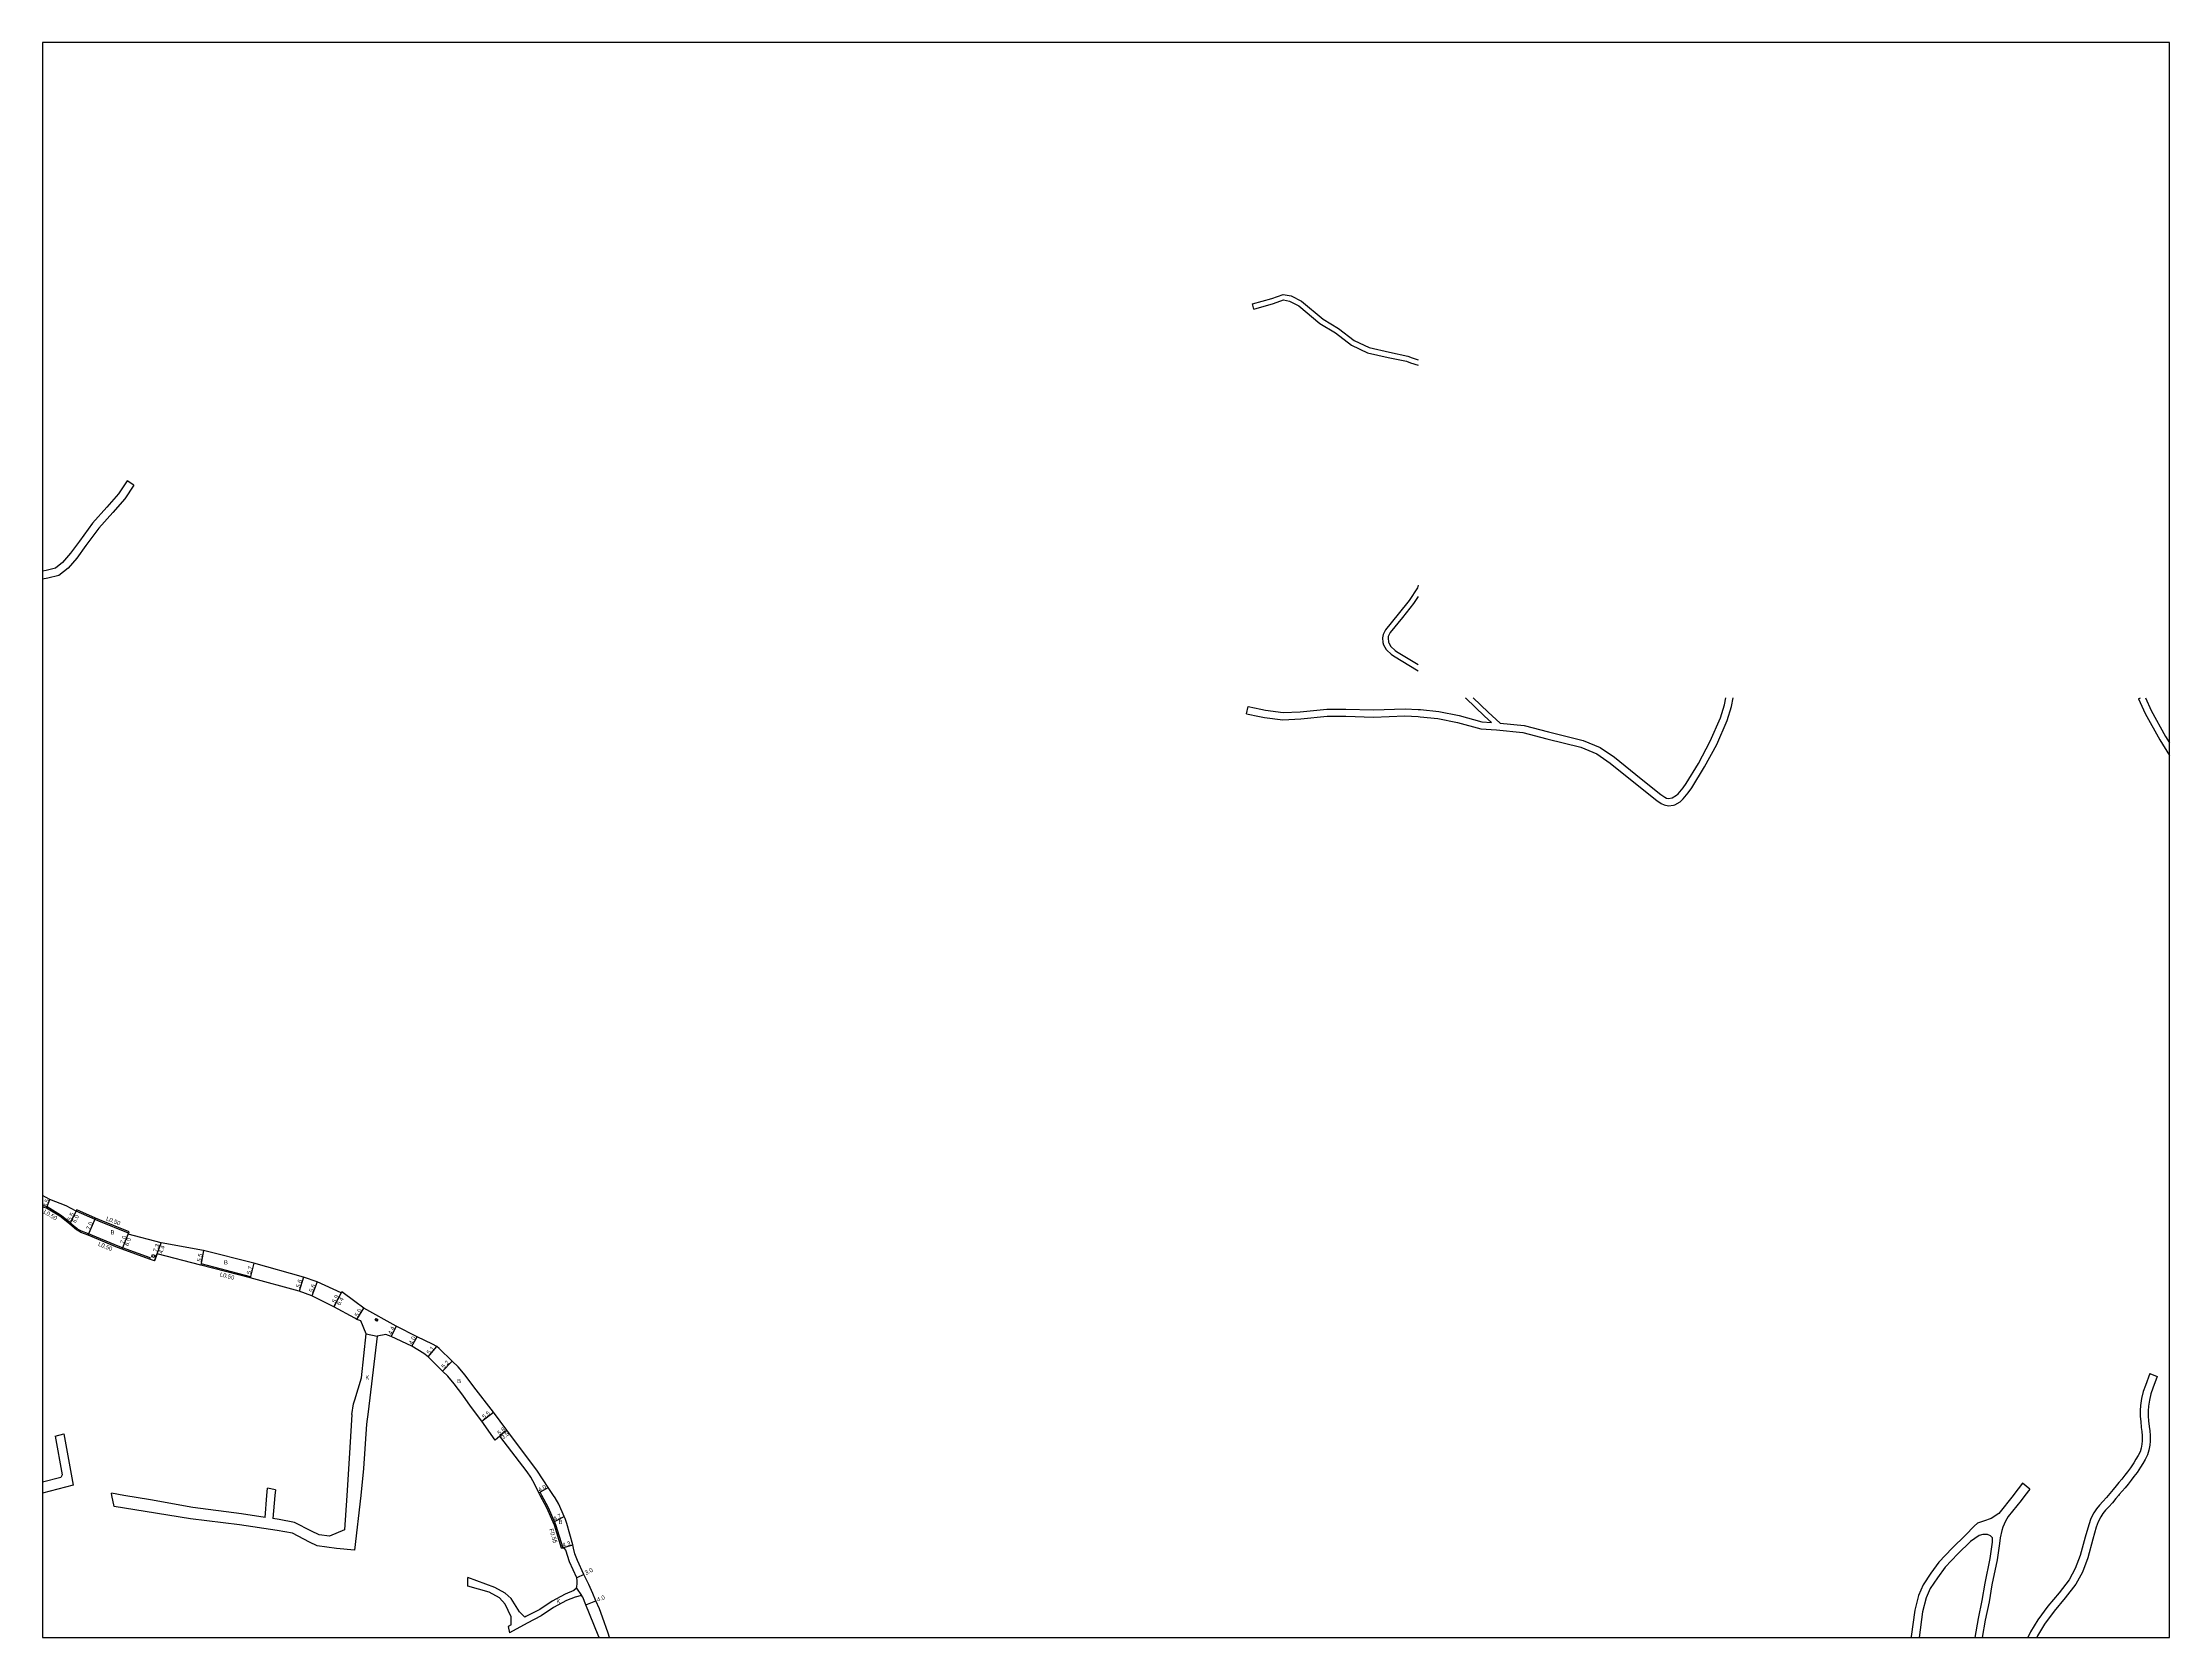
# Model space of a CAD drawing. Header units: metres. Extents: x -4000 to -800, y -99000 to -96000.
# Drawn here: x -4000 to -3200, y -97800 to -97200 of the extents above; entities that cross this region are included whole.
import ezdxf

# ---------------------------------------------------------------- set-up
doc = ezdxf.new("R2010")
doc.units = ezdxf.units.M
doc.header["$LTSCALE"] = 2.5
for name, color, linetype in [('側溝・桝', 7, 'Continuous'), ('図郭', 7, 'Continuous'), ('幅員', 7, 'Continuous'), ('舗装', 7, 'Continuous'), ('道路', 7, 'Continuous')]:
    doc.layers.add(name, color=color, linetype=linetype)
doc.styles.get("Standard").update_dxf_attribs({"font": ''})
doc.styles.get('Standard').set_extended_font_data('@MS PGothic')

msp = doc.modelspace()

# ---------------------------------------------------------------- linework, layer by layer
at = {"layer": '側溝・桝'}
for points in [[(-3959.57, -97657.2), (-3969.87, -97653.42), (-3971.61, -97652.79), (-3982.68, -97648.21), (-3982.69, -97648.2), (-3985.38, -97647.17), (-3986.14, -97646.77), (-3986.93, -97646.22), (-3987.7, -97645.68), (-3989.53, -97644.05), (-3993.26, -97641.08), (-3998.31, -97638.03), (-4000, -97637.55)], [(-3967.65, -97647.85), (-3978.81, -97643.36), (-3980.25, -97642.72), (-3987.31, -97639.58)], [(-3959.57, -97657.2), (-3959.74, -97657.67)], [(-3940.38, -97659.4), (-3940.47, -97659.89)], [(-3921.79, -97664.27), (-3940.34, -97659.41), (-3940.38, -97659.4)], [(-3921.79, -97664.27), (-3921.92, -97664.75)], [(-3813.29, -97745.62), (-3812.81, -97745.34)], [(-3812.17, -97746.55), (-3812.8, -97745.37), (-3812.81, -97745.34)], [(-3804.14, -97766.46), (-3806.96, -97757.58), (-3807.48, -97756.37), (-3809.82, -97751.01), (-3812.17, -97746.55)]]:
    msp.add_lwpolyline(points, dxfattribs=at)
for points in [[(-3958, -97657.05), (-3958.86, -97656.77), (-3958.58, -97655.91), (-3957.73, -97656.19)], [(-3874.23, -97681.01), (-3874.84, -97680.66), (-3874.49, -97680.05), (-3873.88, -97680.4)]]:
    msp.add_lwpolyline(points, close=True, dxfattribs=at)
at = {"layer": '図郭'}
msp.add_lwpolyline([(-4000, -97800), (-3200, -97800), (-3200, -97200), (-4000, -97200)], close=True, dxfattribs=at)
at = {"layer": '幅員'}
for points in [[(-3998.51, -97638.49), (-3997.21, -97635.24)], [(-3989.76, -97644.51), (-3987.09, -97639.13)], [(-3989.76, -97644.51), (-3987.31, -97639.58)], [(-3982.89, -97648.66), (-3980.05, -97642.26)], [(-3970.04, -97653.89), (-3967.46, -97647.39)], [(-3970.04, -97653.89), (-3967.83, -97648.32)], [(-3957.84, -97658.36), (-3955.33, -97651.51)], [(-3956.84, -97655.64), (-3955.33, -97651.51)], [(-3939.46, -97654.48), (-3940.47, -97659.89)], [(-3920.47, -97659.24), (-3921.92, -97664.75)], [(-3901.8, -97664.4), (-3903.47, -97669.74)], [(-3896.65, -97666.26), (-3898.67, -97671.48)], [(-3890.42, -97675.59), (-3887.38, -97669.96)], [(-3887.62, -97670.4), (-3890.42, -97675.59)], [(-3881.74, -97680.38), (-3879.19, -97676.08)], [(-3866.99, -97682.84), (-3868.84, -97686.83)], [(-3861.13, -97690.36), (-3859.15, -97686.88)], [(-3855.01, -97694.44), (-3851.75, -97690.52)], [(-3849.5, -97699.81), (-3845.87, -97696.08)], [(-3834.73, -97718.62), (-3830.43, -97715.19)], [(-3825.38, -97722.07), (-3829.81, -97725.82)], [(-3825.38, -97722.07), (-3828.05, -97724.33)], [(-3813.29, -97745.62), (-3809.85, -97743.58)], [(-3807.99, -97756.59), (-3803.78, -97754.5)], [(-3804.75, -97766.35), (-3800.6, -97765.2)], [(-3796.36, -97776.25), (-3799.03, -97777.61)], [(-3795.6, -97787.72), (-3791.87, -97786.26)]]:
    msp.add_lwpolyline(points, dxfattribs=at)
at = {"layer": '舗装'}
for points in [[(-3878.33, -97685.81), (-3874.12, -97686.6)], [(-3799.19, -97781.46), (-3797.24, -97784.17)]]:
    msp.add_lwpolyline(points, dxfattribs=at)
at = {"layer": '道路'}
for points in [[(-3544.9, -97298.35), (-3537.61, -97296.25), (-3533.42, -97294.77), (-3530.35, -97295.32), (-3526.41, -97297.31), (-3518.37, -97304.05), (-3512.54, -97307.52), (-3506.62, -97312.15), (-3501.03, -97314.78), (-3493.38, -97316.49), (-3486.45, -97318.01), (-3484.8, -97318.59), (-3482.58, -97319.33)], [(-3544.34, -97300.27), (-3544.9, -97298.35)], [(-3544.34, -97300.27), (-3537, -97298.16), (-3533.26, -97296.84), (-3530.99, -97297.24), (-3527.52, -97298.99), (-3519.53, -97305.69), (-3513.67, -97309.17), (-3507.68, -97313.86), (-3501.68, -97316.68), (-3493.81, -97318.44), (-3487, -97319.93), (-3485.45, -97320.48), (-3482.58, -97321.43)], [(-3968.21, -97364.88), (-3971.43, -97369.82), (-3975.82, -97374.83), (-3981.18, -97380.75), (-3986.15, -97387.52), (-3989.47, -97392.14), (-3992.43, -97395.62), (-3995.14, -97397.74), (-3998.65, -97398.57), (-4000, -97398.81)], [(-3965.69, -97366.52), (-3969.03, -97371.64), (-3973.57, -97376.82), (-3978.85, -97382.65), (-3983.71, -97389.27), (-3987.1, -97393.99), (-3990.35, -97397.8), (-3993.81, -97400.51), (-3998.04, -97401.51), (-4000, -97401.86)], [(-3965.69, -97366.52), (-3968.21, -97364.88)], [(-3482.58, -97404.12), (-3482.85, -97405.11), (-3485.93, -97409.91), (-3490.09, -97415.1), (-3494.91, -97420.96), (-3495.73, -97422.73), (-3495.99, -97423.89), (-3495.83, -97425.76), (-3495.59, -97426.57), (-3494.6, -97428.32), (-3494.4, -97428.57), (-3492.7, -97430.11), (-3491.87, -97430.71), (-3482.58, -97436.35)], [(-3482.58, -97408.4), (-3484.31, -97411.08), (-3488.52, -97416.34), (-3493.15, -97421.97), (-3493.82, -97423.49), (-3493.93, -97424.11), (-3493.76, -97425.62), (-3493.67, -97425.88), (-3492.85, -97427.26), (-3491.27, -97428.67), (-3490.7, -97429.09), (-3482.58, -97434.01)], [(-3482.58, -97453.59), (-3481.88, -97453.62), (-3475.18, -97454.3), (-3467.82, -97455.74), (-3459.05, -97458.22), (-3453.16, -97458.58), (-3443.16, -97459.55), (-3434.2, -97461.94), (-3421.37, -97465.09), (-3415.43, -97467.56), (-3410.34, -97471.07), (-3400.17, -97479.22), (-3392.83, -97485.09), (-3391.2, -97486.23), (-3390.09, -97486.8), (-3388.4, -97487.09), (-3386.59, -97486.9), (-3386.03, -97486.72), (-3384.1, -97485.58), (-3382.91, -97484.56), (-3380.97, -97482.29), (-3379.6, -97480.32), (-3374.85, -97472.5), (-3370.3, -97464.02), (-3366.4, -97455.06), (-3364.69, -97449.78), (-3364.14, -97446.57)], [(-3464.85, -97446.57), (-3464.68, -97446.68), (-3457.63, -97453.38), (-3454.99, -97455.76)], [(-3461.9, -97446.57), (-3456.26, -97451.91), (-3451.75, -97456)], [(-3451.75, -97456), (-3442.67, -97456.89), (-3433.52, -97459.32), (-3420.52, -97462.52), (-3414.13, -97465.18), (-3408.73, -97468.9), (-3398.67, -97476.96), (-3391.26, -97482.89), (-3389.82, -97483.88), (-3389.12, -97484.23), (-3388.38, -97484.35), (-3387.06, -97484.15), (-3385.43, -97483.14), (-3384.79, -97482.57), (-3382.96, -97480.42), (-3381.82, -97478.78), (-3377.2, -97471.16), (-3372.73, -97462.84), (-3368.93, -97454.1), (-3367.32, -97449.13), (-3366.88, -97446.57)], [(-3211.64, -97446.9), (-3210.92, -97446.57)], [(-3211.64, -97446.9), (-3209.13, -97452.37), (-3203.64, -97462.38), (-3200, -97468.19)], [(-3209.05, -97446.57), (-3206.9, -97451.25), (-3201.48, -97461.11), (-3200, -97463.48)], [(-3547.1, -97452.49), (-3546.55, -97449.84)], [(-3547.1, -97452.49), (-3542.31, -97453.48), (-3540.43, -97453.87), (-3533.51, -97454.79), (-3526.71, -97454.43), (-3516.8, -97453.43), (-3509.82, -97453.45), (-3499.43, -97453.76), (-3487.54, -97453.32), (-3482.58, -97453.59)], [(-3546.55, -97449.84), (-3541.8, -97450.82), (-3539.97, -97451.21), (-3533.4, -97452.08), (-3526.92, -97451.74), (-3516.93, -97450.73), (-3509.77, -97450.75), (-3499.44, -97451.06), (-3487.52, -97450.62), (-3482.58, -97450.88)], [(-3482.58, -97450.88), (-3481.67, -97450.93), (-3474.78, -97451.63), (-3467.19, -97453.11), (-3458.59, -97455.54), (-3454.99, -97455.76)], [(-3997.21, -97635.24), (-4000, -97633.73)], [(-3957.84, -97658.36), (-3959.74, -97657.67), (-3970.04, -97653.89), (-3971.79, -97653.26), (-3982.89, -97648.66), (-3985.59, -97647.63), (-3986.4, -97647.2), (-3987.21, -97646.63), (-3988.01, -97646.08), (-3989.76, -97644.51), (-3993.54, -97641.49), (-3998.51, -97638.49), (-4000, -97638.07)], [(-3955.33, -97651.51), (-3967.83, -97648.32), (-3967.65, -97647.85), (-3967.46, -97647.39), (-3978.61, -97642.9), (-3980.05, -97642.26), (-3987.09, -97639.13), (-3987.31, -97639.58), (-3991.16, -97637.67), (-3997.21, -97635.24)], [(-3956.84, -97655.64), (-3957.84, -97658.36)], [(-3878.33, -97685.81), (-3880.3, -97680.88), (-3881.74, -97680.38), (-3882.58, -97679.92), (-3890.42, -97675.59), (-3898.67, -97671.48), (-3903.47, -97669.74), (-3921.92, -97664.75), (-3940.47, -97659.89), (-3956.84, -97655.64)], [(-3807.78, -97746.55), (-3809.85, -97743.58), (-3813.86, -97737.49), (-3825.38, -97722.07), (-3830.43, -97715.19), (-3837.75, -97705.71), (-3841.08, -97701.35), (-3843.69, -97698.2), (-3845.87, -97696.08), (-3850.82, -97691.31), (-3851.75, -97690.52), (-3853.35, -97689.62), (-3859.15, -97686.88), (-3866.99, -97682.84), (-3879.19, -97676.08), (-3882.58, -97673.55), (-3887.38, -97669.96), (-3887.62, -97670.4), (-3896.65, -97666.26), (-3901.8, -97664.4), (-3920.47, -97659.24), (-3939.46, -97654.48), (-3955.33, -97651.51)], [(-3883.61, -97716.15), (-3883.05, -97712.17), (-3882.58, -97710.64), (-3879.98, -97702.28), (-3878.33, -97685.81)], [(-3874.12, -97686.6), (-3877.46, -97715.09)], [(-3812.8, -97746.55), (-3813.29, -97745.62), (-3814.79, -97742.41), (-3816.34, -97739.7), (-3817.69, -97737.73), (-3828.05, -97724.33), (-3829.81, -97725.82), (-3834.73, -97718.62), (-3838.99, -97712.93), (-3841.94, -97708.8), (-3845.15, -97704.59), (-3847.51, -97701.73), (-3849.5, -97699.81), (-3855.01, -97694.44), (-3856.63, -97693.16), (-3861.13, -97690.36), (-3868.84, -97686.83), (-3870.88, -97685.99), (-3874.12, -97686.6)], [(-3207.43, -97700.75), (-3209.05, -97705.18), (-3209.85, -97707.53), (-3210.47, -97710.13), (-3210.9, -97712.71), (-3210.99, -97714.63), (-3210.98, -97716.91), (-3210.82, -97718.75), (-3210.58, -97720.97), (-3210.43, -97722.49), (-3210.32, -97724.16), (-3210.3, -97726.06), (-3210.37, -97727.26), (-3210.63, -97728.83), (-3211.06, -97730.14), (-3211.79, -97731.59), (-3212.6, -97732.98), (-3213.46, -97734.32), (-3214.64, -97736.16), (-3215.8, -97737.64), (-3216.79, -97738.95), (-3217.92, -97740.41), (-3219, -97741.73), (-3220.03, -97742.96), (-3221.2, -97744.28), (-3222.44, -97745.81), (-3223.05, -97746.56)], [(-3204.61, -97701.78), (-3206.22, -97706.18), (-3206.97, -97708.36), (-3207.53, -97710.72), (-3207.91, -97713.03), (-3207.99, -97714.69), (-3207.98, -97716.78), (-3207.84, -97718.46), (-3207.59, -97720.66), (-3207.44, -97722.25), (-3207.32, -97724.04), (-3207.3, -97726.12), (-3207.38, -97727.6), (-3207.71, -97729.55), (-3208.28, -97731.29), (-3209.15, -97733.02), (-3210.04, -97734.54), (-3210.93, -97735.94), (-3212.19, -97737.9), (-3213.42, -97739.47), (-3214.41, -97740.77), (-3215.57, -97742.28), (-3216.7, -97743.65), (-3217.76, -97744.92), (-3218.91, -97746.22), (-3219.19, -97746.56)], [(-3207.43, -97700.75), (-3204.61, -97701.78)], [(-3883.61, -97716.15), (-3884.64, -97732.65), (-3885.59, -97746.55)], [(-3877.46, -97715.09), (-3878.18, -97719.82), (-3879.22, -97736.46), (-3880.34, -97746.55)], [(-3991.96, -97723.37), (-3988.51, -97742.68), (-4000, -97745.76)], [(-3995.23, -97724.21), (-3991.96, -97723.37)], [(-3995.23, -97724.21), (-3992.64, -97738.83), (-3993.09, -97739.77)], [(-3993.09, -97739.77), (-4000, -97741.62)], [(-3915.6, -97746.55), (-3915.38, -97743.83)], [(-3912.4, -97744.49), (-3915.38, -97743.83)], [(-3255.29, -97742.01), (-3258.5, -97746.2), (-3258.78, -97746.56)], [(-3252.56, -97744.24), (-3255.29, -97742.01)], [(-3973.91, -97746.55), (-3974.08, -97745.76)], [(-3969.48, -97746.55), (-3974.08, -97745.76)], [(-3973.05, -97750.68), (-3973.91, -97746.55)], [(-3882.62, -97767.17), (-3889.43, -97766.5), (-3896.72, -97765.52), (-3899.63, -97764.16), (-3905.95, -97760.73), (-3911.75, -97759.73), (-3925.94, -97757.6), (-3944.35, -97755.31), (-3961.36, -97752.61), (-3973.05, -97750.68)], [(-3916.28, -97754.84), (-3925.11, -97753.44), (-3943.53, -97751.15), (-3959.44, -97748.27), (-3969.48, -97746.55)], [(-3916.28, -97754.84), (-3915.6, -97746.55)], [(-3912.59, -97746.55), (-3913.41, -97755.3)], [(-3912.4, -97744.49), (-3912.59, -97746.55)], [(-3885.59, -97746.55), (-3886.48, -97759.54), (-3892.12, -97761.86)], [(-3880.34, -97746.55), (-3882.62, -97767.17)], [(-3799.19, -97781.46), (-3799, -97780.87), (-3798.9, -97779.82), (-3798.88, -97778.75), (-3799.03, -97777.61), (-3801.77, -97771.53), (-3803.18, -97767.15), (-3803.54, -97766.71), (-3804.14, -97766.46), (-3804.75, -97766.35), (-3807.48, -97757.77), (-3807.99, -97756.59), (-3810.32, -97751.24), (-3812.8, -97746.55)], [(-3786.71, -97800), (-3787.28, -97798.32), (-3789.34, -97792.33), (-3790.53, -97789.2), (-3791.87, -97786.26), (-3793, -97783.5), (-3794.5, -97780.09), (-3796.36, -97776.25), (-3798.84, -97771), (-3799.75, -97768.5), (-3800.25, -97766.44), (-3800.6, -97765.2), (-3802.79, -97757.09), (-3803.43, -97755.26), (-3803.78, -97754.5), (-3805.84, -97749.83), (-3807.13, -97747.49), (-3807.78, -97746.55)], [(-3254.34, -97746.56), (-3255.77, -97748.43), (-3260.62, -97754.55), (-3261.7, -97756.2), (-3262.66, -97758.45), (-3263.11, -97759.73), (-3263.7, -97762.51), (-3263.97, -97764.69), (-3264.79, -97770.78), (-3266.75, -97780.15), (-3267.86, -97786.6), (-3269.26, -97793.46), (-3270.39, -97800)], [(-3258.78, -97746.56), (-3264.16, -97753.35), (-3267.09, -97755.26), (-3269.92, -97756.22)], [(-3252.56, -97744.24), (-3254.34, -97746.56)], [(-3223.05, -97746.56), (-3223.68, -97747.32), (-3225.09, -97748.83), (-3226.29, -97750.23), (-3227.43, -97751.62), (-3228.45, -97753.11), (-3229.55, -97755.27), (-3230.36, -97757.59), (-3231.76, -97762.22)], [(-3219.19, -97746.56), (-3220.12, -97747.71), (-3221.43, -97749.3), (-3222.85, -97750.83), (-3224, -97752.17), (-3225.04, -97753.42), (-3225.86, -97754.64), (-3226.78, -97756.45), (-3227.51, -97758.52), (-3228.85, -97762.96)], [(-3892.12, -97761.86), (-3895.89, -97761.36), (-3898.81, -97759.99), (-3905.27, -97756.76), (-3911.05, -97755.68), (-3913.41, -97755.3)], [(-3269.92, -97756.22), (-3272.23, -97757.05), (-3273.45, -97758.14), (-3276.76, -97761.52), (-3281.71, -97766.42), (-3286.7, -97771.65), (-3289.76, -97775.84), (-3292.69, -97780.14), (-3294.4, -97784.15), (-3295.8, -97789.78), (-3297.12, -97799.68), (-3297.13, -97800)], [(-3273.1, -97800), (-3271.86, -97792.9), (-3270.47, -97786.05), (-3269.36, -97779.59), (-3267.41, -97770.27), (-3266.59, -97764.19), (-3266.59, -97762.57), (-3267.26, -97761.81), (-3268.4, -97761.25), (-3270.21, -97761.26), (-3271.63, -97761.65), (-3274.85, -97763.85), (-3279.57, -97768.52), (-3284.39, -97773.58), (-3287.31, -97777.58), (-3290.05, -97781.58), (-3291.55, -97785.11), (-3292.85, -97790.34), (-3294.13, -97800)], [(-3231.76, -97762.22), (-3233.53, -97769.16), (-3235.41, -97774.11), (-3237.76, -97778.3), (-3241.53, -97783.16), (-3245.69, -97788.22), (-3249.55, -97793.37), (-3252.28, -97797.94), (-3253.25, -97800)], [(-3228.85, -97762.96), (-3230.67, -97770.07), (-3232.68, -97775.38), (-3235.25, -97779.96), (-3239.19, -97785.04), (-3243.33, -97790.07), (-3247.06, -97795.04), (-3249.63, -97799.34), (-3249.94, -97800)], [(-3839.98, -97780.66), (-3840, -97777.42)], [(-3818.61, -97792.32), (-3820.55, -97790.35), (-3823.76, -97785.31), (-3825.99, -97783.31), (-3829.85, -97781.17), (-3840, -97777.42)], [(-3823.78, -97795.24), (-3823.79, -97792.18), (-3826.05, -97787.5), (-3828.08, -97785.13), (-3831.95, -97783), (-3839.98, -97780.66)], [(-3799.19, -97781.46), (-3800.2, -97782.34), (-3803.38, -97783.65), (-3808.34, -97786.31), (-3812.9, -97789.45), (-3818.25, -97792.12), (-3818.61, -97792.32)], [(-3797.24, -97784.17), (-3799.71, -97784.8), (-3802.89, -97786.1), (-3807.85, -97788.77), (-3812.41, -97791.9), (-3817.76, -97794.58), (-3824.35, -97798.29)], [(-3796.79, -97784.79), (-3797.24, -97784.17)], [(-3790.58, -97800), (-3790.97, -97799.14), (-3795.6, -97787.72), (-3796.79, -97784.79)], [(-3823.78, -97795.24), (-3824.83, -97795.83)], [(-3824.83, -97795.83), (-3824.35, -97798.29)]]:
    msp.add_lwpolyline(points, dxfattribs=at)

# ---------------------------------------------------------------- texts
at = {"layer": '側溝・桝'}
for s, rotation, p in [('L0.50', 328.80591, (-3999.83, -97640.32)), ('L0.50', 338.68713, (-3976.24, -97643.04)), ('L0.50', 337.49728, (-3979.26, -97652.57)), ('L0.50', 345.31625, (-3933.44, -97664.08)), ('F0.55', 286.23857, (-3809.44, -97759.29))]:
    msp.add_text(s, height=1.6, rotation=rotation, dxfattribs=at).set_placement(p)
at = {"layer": '幅員'}
for s, rotation, p in [('3.5', 68.23739, (-3998.54, -97638.31)), ('5.5', 63.58903, (-3989.34, -97643.43)), ('6.0', 63.58903, (-3987.57, -97644.21)), ('7.0', 66.02408, (-3982.21, -97646.88)), ('7.0', 68.35836, (-3969.44, -97652.09)), ('6.0', 68.35836, (-3967.73, -97652.89)), ('7.3', 69.61937, (-3957.02, -97655.19)), ('4.4', 70.61823, (-3954.92, -97655.74)), ('5.5', 79.46559, (-3940.36, -97658.74)), ('5.7', 75.23502, (-3921.7, -97663.52)), ('5.6', 72.70946, (-3903.21, -97668.57)), ('5.6', 68.88274, (-3898.33, -97670.33)), ('5.9', 61.66755, (-3889.87, -97674.36)), ('6.4', 61.66755, (-3888.09, -97675.26)), ('5.0', 59.29302, (-3881.37, -97679.55)), ('4.4', 65.24361, (-3868.68, -97686.25)), ('4.0', 60.37611, (-3861.01, -97689.96)), ('5.1', 50.2344, (-3854.48, -97693.65)), ('5.2', 46.43565, (-3849.02, -97698.95)), ('5.5', 38.5885, (-3833.89, -97717.82)), ('5.8', 40.22225, (-3828.1, -97723.95)), ('3.5', 40.22225, (-3826.68, -97725.61)), ('4.0', 30.6905, (-3813, -97745.33)), ('4.7', 26.34337, (-3807.36, -97756.16)), ('4.3', 15.5499, (-3804.24, -97766.11)), ('3.0', 27.05821, (-3795.55, -97776.52)), ('4.0', 21.35122, (-3791.15, -97786.63))]:
    msp.add_text(s, height=1.6, rotation=rotation, dxfattribs=at).set_placement(p)
at = {"layer": '舗装'}
for s, p in [('B', (-3974.42, -97648.36)), ('B', (-3931.77, -97659.69)), ('K', (-3878.55, -97703.02)), ('B', (-3844.06, -97704.32)), ('B', (-3805.91, -97757.31)), ('K', (-3806.7, -97787.19))]:
    msp.add_text(s, height=1.6, dxfattribs=at).set_placement(p)

doc.saveas('drawing.dxf')
